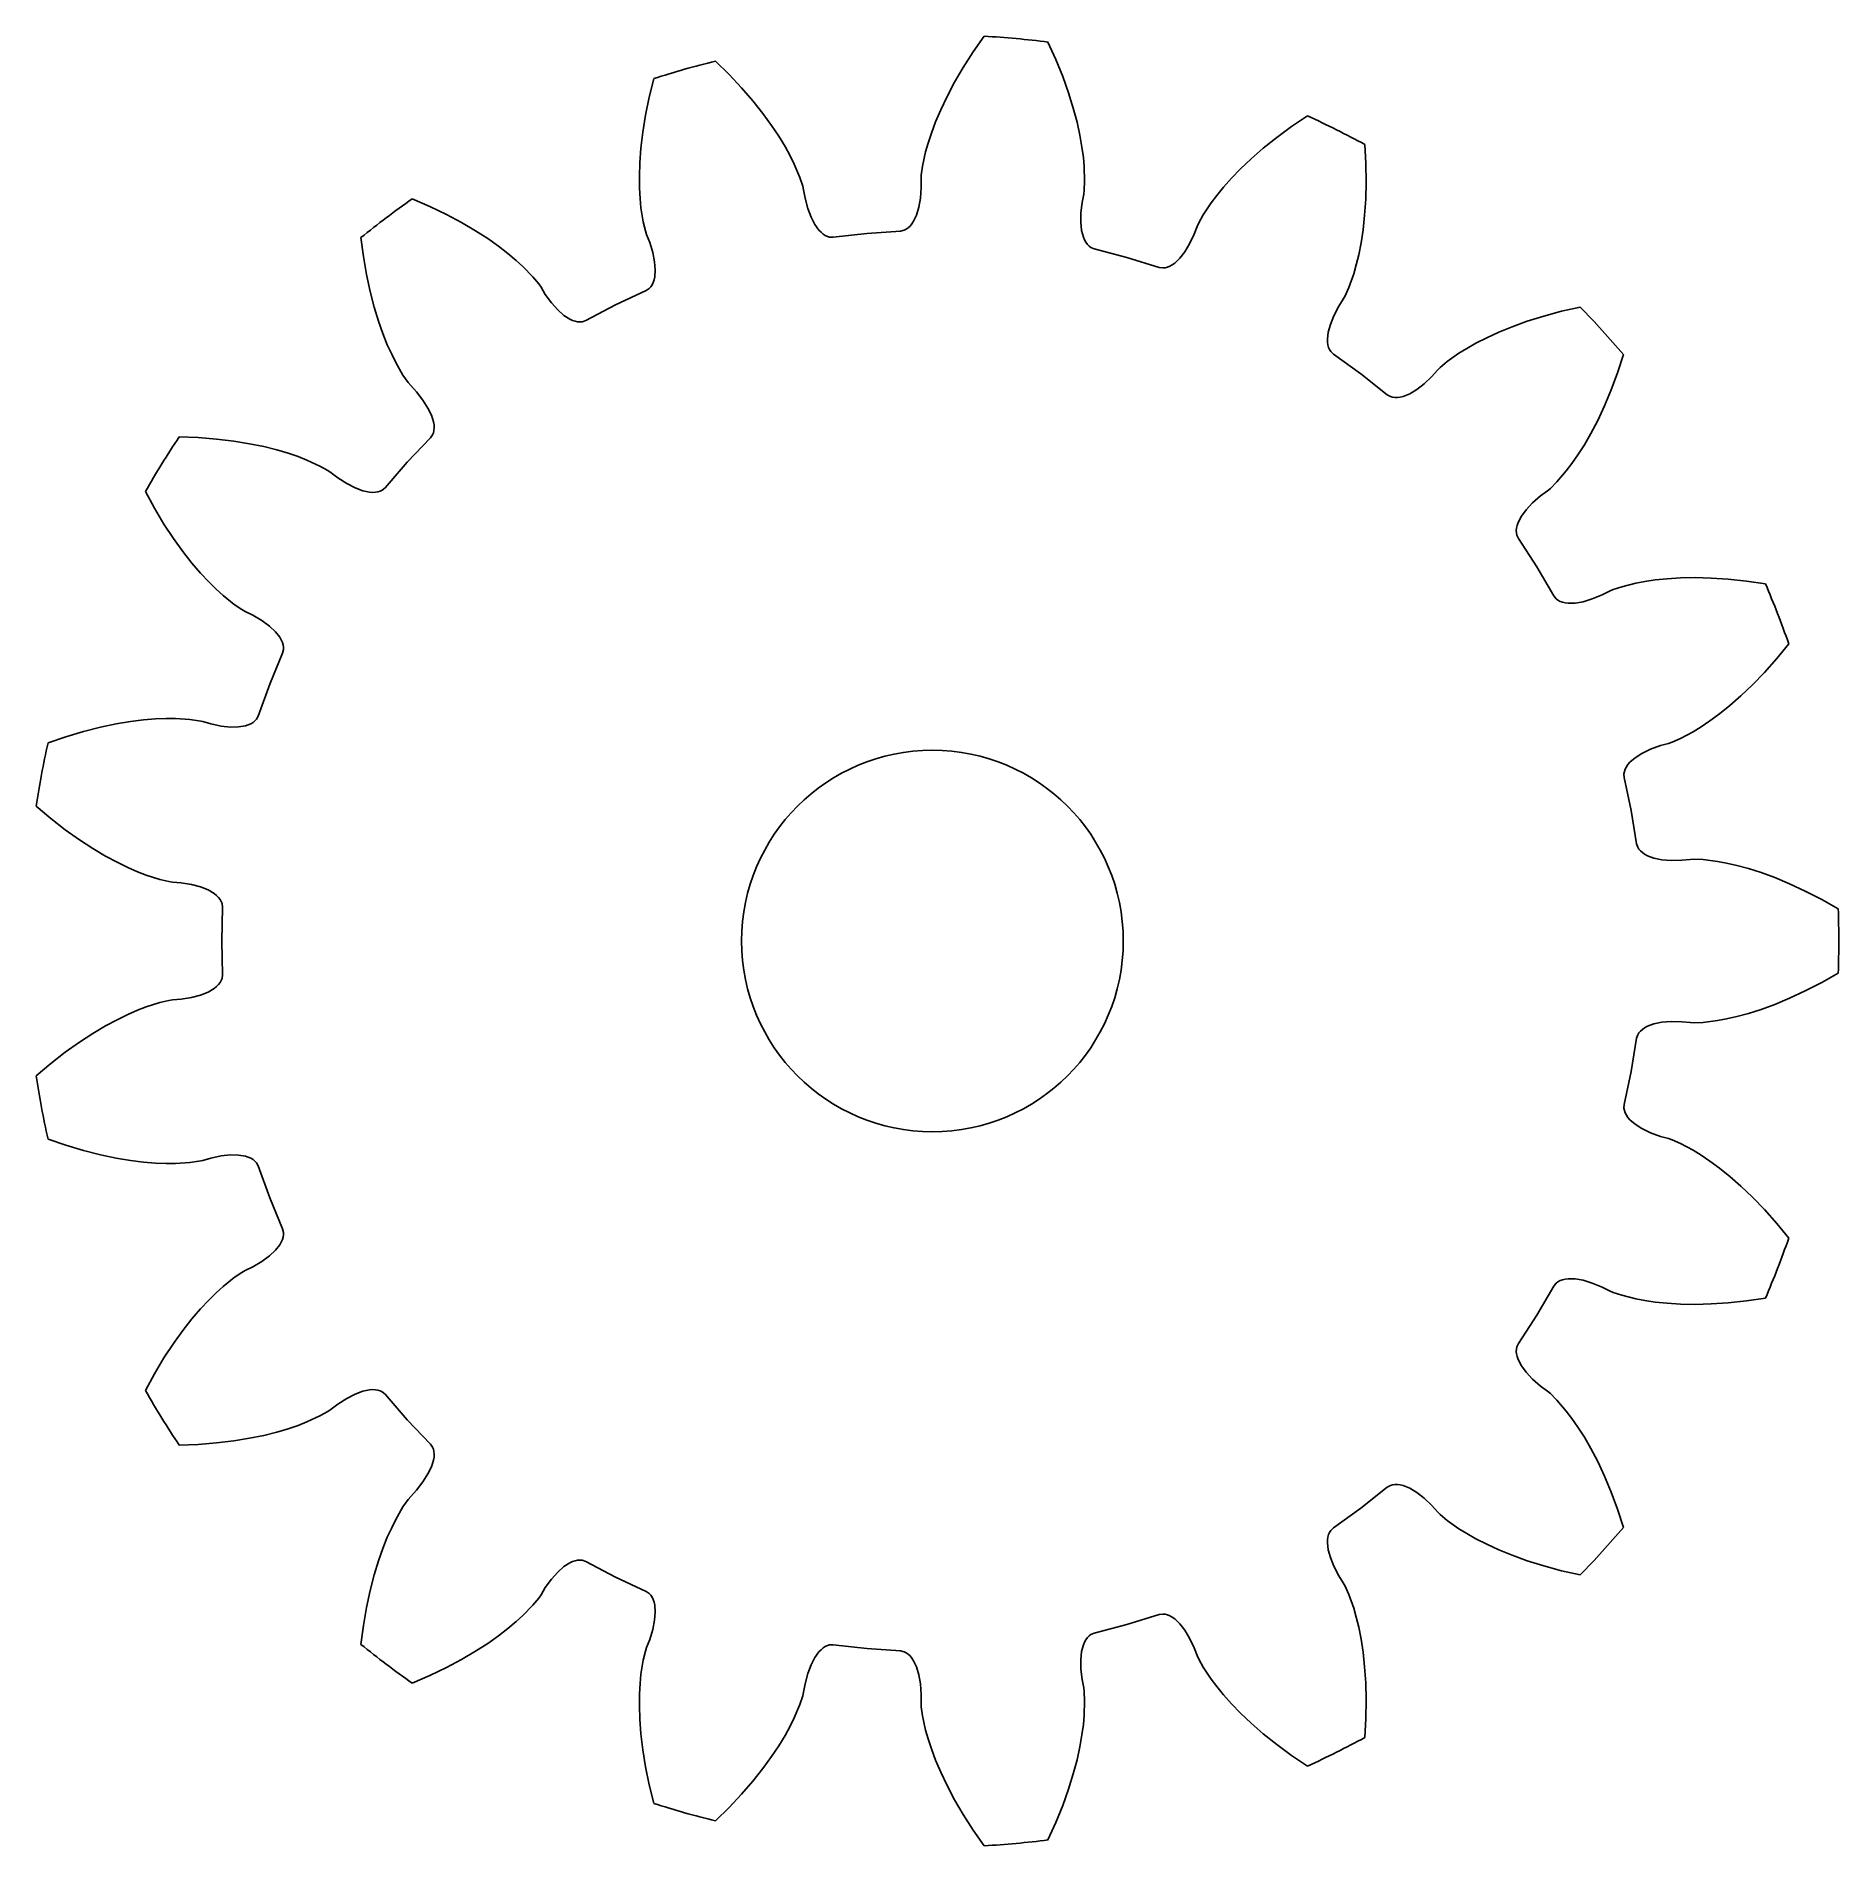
# Model space of a CAD drawing. Extents: x -0.8 to 52, y -9.5 to 9.5.
# Drawn here: x 33.11 to 52, y -9.48 to 9.48 of the extents above; entities outside this region: 4.
import ezdxf

# ---------------------------------------------------------------- set-up
doc = ezdxf.new("R2010")
doc.units = 0

msp = doc.modelspace()

# ---------------------------------------------------------------- linework, layer by layer
for p, q in [((0, -0.785), (0, 0.785)), ((0, -0.785), (0, 0.785)), ((-0.785, 0), (0.785, 0)), ((-0.785, 0), (0.785, 0))]:
    msp.add_line(p, q)
msp.add_circle((42.5, 0), 2)
msp.add_circle((42.5, 0), 2)
at = {"layer": 'layer0'}
for p, q in [((42.926, 9.321), (43.041, 9.485)), ((42.822, 9.158), (42.926, 9.321)), ((43.711, 9.422), (43.794, 9.241)), ((40.226, 9.224), (40.368, 9.084)), ((42.731, 9.002), (42.822, 9.158)), ((43.794, 9.241), (43.866, 9.062)), ((39.53, 8.846), (39.578, 9.039)), ((40.368, 9.084), (40.5, 8.943)), ((40.5, 8.943), (40.619, 8.806)), ((42.653, 8.853), (42.731, 9.002)), ((43.866, 9.062), (43.927, 8.891)), ((39.492, 8.656), (39.53, 8.846)), ((40.619, 8.806), (40.723, 8.674)), ((42.587, 8.714), (42.653, 8.853)), ((43.927, 8.891), (43.976, 8.73)), ((43.976, 8.73), (44.016, 8.582)), ((39.464, 8.477), (39.492, 8.656)), ((40.723, 8.674), (40.813, 8.55)), ((40.813, 8.55), (40.889, 8.435)), ((42.489, 8.469), (42.533, 8.587)), ((42.533, 8.587), (42.587, 8.714)), ((44.016, 8.582), (44.045, 8.447)), ((46.109, 8.423), (46.265, 8.538)), ((46.265, 8.538), (46.43, 8.649)), ((39.445, 8.31), (39.464, 8.477)), ((40.889, 8.435), (40.955, 8.327)), ((42.428, 8.271), (42.454, 8.364)), ((42.454, 8.364), (42.489, 8.469)), ((44.045, 8.447), (44.067, 8.323)), ((45.967, 8.31), (46.109, 8.423)), ((47.033, 8.349), (47.044, 8.149)), ((39.429, 8.019), (39.433, 8.157)), ((39.433, 8.157), (39.445, 8.31)), ((40.955, 8.327), (41.008, 8.23)), ((41.008, 8.23), (41.051, 8.143)), ((42.396, 8.123), (42.428, 8.271)), ((44.067, 8.323), (44.082, 8.213)), ((44.082, 8.213), (44.09, 8.117)), ((45.729, 8.094), (45.841, 8.2)), ((45.841, 8.2), (45.967, 8.31)), ((39.43, 7.893), (39.429, 8.019)), ((41.051, 8.143), (41.11, 8.004)), ((41.11, 8.004), (41.14, 7.913)), ((42.381, 7.987), (42.383, 8.028)), ((42.381, 7.899), (42.381, 7.987)), ((42.383, 8.028), (42.396, 8.123)), ((44.09, 8.117), (44.095, 7.966)), ((45.549, 7.901), (45.633, 7.995)), ((45.633, 7.995), (45.729, 8.094)), ((47.044, 8.149), (47.047, 7.956)), ((37.047, 7.779), (37.231, 7.7)), ((39.436, 7.782), (39.43, 7.893)), ((39.445, 7.686), (39.436, 7.782)), ((41.14, 7.913), (41.149, 7.873)), ((41.149, 7.873), (41.165, 7.787)), ((41.165, 7.787), (41.193, 7.679)), ((42.357, 7.691), (42.373, 7.788)), ((42.373, 7.788), (42.381, 7.899)), ((44.085, 7.829), (44.068, 7.743)), ((44.09, 7.87), (44.085, 7.829)), ((44.095, 7.966), (44.09, 7.87)), ((45.421, 7.738), (45.479, 7.815)), ((45.479, 7.815), (45.549, 7.901)), ((47.047, 7.956), (47.042, 7.775)), ((37.231, 7.7), (37.405, 7.617)), ((37.405, 7.617), (37.565, 7.532)), ((39.468, 7.537), (39.445, 7.686)), ((41.193, 7.679), (41.228, 7.587)), ((42.301, 7.544), (42.332, 7.61)), ((42.332, 7.61), (42.357, 7.691)), ((44.055, 7.632), (44.054, 7.534)), ((44.068, 7.743), (44.055, 7.632)), ((45.291, 7.528), (45.338, 7.613)), ((45.338, 7.613), (45.421, 7.738)), ((47.03, 7.607), (47.013, 7.455)), ((47.042, 7.775), (47.03, 7.607)), ((37.565, 7.532), (37.71, 7.446)), ((37.71, 7.446), (37.839, 7.363)), ((39.491, 7.444), (39.468, 7.537)), ((39.504, 7.405), (39.491, 7.444)), ((39.536, 7.323), (39.504, 7.405)), ((41.228, 7.587), (41.267, 7.511)), ((41.267, 7.511), (41.309, 7.452)), ((41.309, 7.452), (41.332, 7.429)), ((41.332, 7.429), (41.354, 7.41)), ((41.354, 7.41), (41.377, 7.395)), ((41.461, 7.377), (41.813, 7.418)), ((41.813, 7.418), (42.165, 7.442)), ((42.165, 7.442), (42.203, 7.451)), ((42.203, 7.451), (42.225, 7.461)), ((42.225, 7.461), (42.245, 7.476)), ((42.245, 7.476), (42.265, 7.494)), ((42.265, 7.494), (42.283, 7.517)), ((42.283, 7.517), (42.301, 7.544)), ((44.054, 7.534), (44.063, 7.449)), ((44.063, 7.449), (44.082, 7.379)), ((45.195, 7.308), (45.243, 7.409)), ((45.243, 7.409), (45.274, 7.491)), ((45.274, 7.491), (45.291, 7.528)), ((47.013, 7.455), (46.992, 7.318)), ((36.536, 7.176), (36.51, 7.373)), ((37.839, 7.363), (37.951, 7.283)), ((37.951, 7.283), (38.051, 7.206)), ((39.569, 7.216), (39.536, 7.323)), ((39.588, 7.12), (39.569, 7.216)), ((41.377, 7.395), (41.4, 7.385)), ((41.4, 7.385), (41.422, 7.378)), ((41.422, 7.378), (41.461, 7.377)), ((44.082, 7.379), (44.094, 7.349)), ((44.094, 7.349), (44.108, 7.324)), ((44.108, 7.324), (44.124, 7.302)), ((44.124, 7.302), (44.142, 7.284)), ((44.142, 7.284), (44.161, 7.269)), ((44.161, 7.269), (44.196, 7.254)), ((44.196, 7.254), (44.539, 7.166)), ((45.092, 7.157), (45.145, 7.224)), ((45.145, 7.224), (45.195, 7.308)), ((46.992, 7.318), (46.968, 7.194)), ((36.568, 6.985), (36.536, 7.176)), ((38.051, 7.206), (38.136, 7.135)), ((38.136, 7.135), (38.207, 7.07)), ((38.207, 7.07), (38.312, 6.962)), ((39.594, 7.035), (39.588, 7.12)), ((39.589, 6.963), (39.594, 7.035)), ((44.539, 7.166), (44.877, 7.061)), ((44.877, 7.061), (44.915, 7.055)), ((44.915, 7.055), (44.938, 7.057)), ((44.938, 7.057), (44.963, 7.063)), ((44.963, 7.063), (44.988, 7.073)), ((44.988, 7.073), (45.014, 7.088)), ((45.014, 7.088), (45.04, 7.107)), ((45.04, 7.107), (45.092, 7.157)), ((46.942, 7.087), (46.915, 6.994)), ((46.968, 7.194), (46.942, 7.087)), ((36.607, 6.808), (36.568, 6.985)), ((38.312, 6.962), (38.373, 6.887)), ((38.373, 6.887), (38.397, 6.853)), ((38.397, 6.853), (38.442, 6.778)), ((39.5, 6.819), (39.532, 6.84)), ((39.532, 6.84), (39.548, 6.858)), ((39.548, 6.858), (39.562, 6.879)), ((39.562, 6.879), (39.573, 6.903)), ((39.573, 6.903), (39.582, 6.931)), ((39.582, 6.931), (39.589, 6.963)), ((46.865, 6.852), (46.826, 6.764)), ((46.915, 6.994), (46.865, 6.852)), ((36.649, 6.645), (36.607, 6.808)), ((36.694, 6.499), (36.649, 6.645)), ((38.442, 6.778), (38.508, 6.688)), ((38.508, 6.688), (38.573, 6.615)), ((38.866, 6.504), (39.179, 6.669)), ((39.179, 6.669), (39.5, 6.819)), ((46.759, 6.654), (46.707, 6.555)), ((46.806, 6.728), (46.759, 6.654)), ((46.826, 6.764), (46.806, 6.728)), ((49.095, 6.601), (49.289, 6.645)), ((36.74, 6.368), (36.694, 6.499)), ((38.573, 6.615), (38.637, 6.558)), ((38.637, 6.558), (38.698, 6.519)), ((38.698, 6.519), (38.727, 6.505)), ((38.727, 6.505), (38.755, 6.496)), ((38.755, 6.496), (38.781, 6.49)), ((38.781, 6.49), (38.806, 6.489)), ((38.806, 6.489), (38.83, 6.491)), ((38.83, 6.491), (38.866, 6.504)), ((46.671, 6.464), (46.649, 6.382)), ((46.707, 6.555), (46.671, 6.464)), ((48.577, 6.439), (48.735, 6.496)), ((48.735, 6.496), (48.908, 6.551)), ((48.908, 6.551), (49.095, 6.601)), ((36.786, 6.251), (36.74, 6.368)), ((46.649, 6.382), (46.641, 6.309)), ((46.641, 6.309), (46.641, 6.277)), ((46.641, 6.277), (46.645, 6.248)), ((48.101, 6.212), (48.197, 6.266)), ((48.197, 6.266), (48.31, 6.324)), ((48.31, 6.324), (48.435, 6.381)), ((48.435, 6.381), (48.577, 6.439)), ((36.832, 6.15), (36.786, 6.251)), ((36.875, 6.064), (36.832, 6.15)), ((46.645, 6.248), (46.652, 6.222)), ((46.652, 6.222), (46.662, 6.199)), ((46.662, 6.199), (46.674, 6.179)), ((46.674, 6.179), (46.702, 6.152)), ((46.702, 6.152), (46.99, 5.945)), ((47.822, 6.011), (47.896, 6.073)), ((47.896, 6.073), (48.019, 6.161)), ((48.019, 6.161), (48.101, 6.212)), ((49.743, 6.147), (49.681, 5.957)), ((36.95, 5.933), (36.875, 6.064)), ((37.005, 5.854), (36.95, 5.933)), ((46.99, 5.945), (47.267, 5.725)), ((47.653, 5.841), (47.734, 5.917)), ((47.734, 5.917), (47.793, 5.983)), ((47.793, 5.983), (47.822, 6.011)), ((49.681, 5.957), (49.614, 5.776)), ((37.031, 5.822), (37.005, 5.854)), ((37.091, 5.758), (37.031, 5.822)), ((37.16, 5.67), (37.091, 5.758)), ((47.267, 5.725), (47.3, 5.706)), ((47.3, 5.706), (47.323, 5.699)), ((47.323, 5.699), (47.348, 5.696)), ((47.348, 5.696), (47.375, 5.697)), ((47.375, 5.697), (47.404, 5.701)), ((47.404, 5.701), (47.435, 5.709)), ((47.435, 5.709), (47.503, 5.737)), ((47.503, 5.737), (47.576, 5.78)), ((47.576, 5.78), (47.653, 5.841)), ((49.614, 5.776), (49.544, 5.609)), ((37.212, 5.587), (37.16, 5.67)), ((37.249, 5.511), (37.212, 5.587)), ((37.27, 5.441), (37.249, 5.511)), ((49.544, 5.609), (49.473, 5.457)), ((37.261, 5.306), (37.27, 5.328)), ((37.276, 5.409), (37.27, 5.441)), ((37.27, 5.328), (37.275, 5.353)), ((37.275, 5.353), (37.277, 5.38)), ((37.277, 5.38), (37.276, 5.409)), ((49.402, 5.321), (49.333, 5.201)), ((49.473, 5.457), (49.402, 5.321)), ((34.605, 5.284), (34.805, 5.277)), ((34.805, 5.277), (34.997, 5.262)), ((34.997, 5.262), (35.177, 5.24)), ((35.177, 5.24), (35.343, 5.213)), ((35.343, 5.213), (35.493, 5.182)), ((35.493, 5.182), (35.627, 5.148)), ((35.627, 5.148), (35.748, 5.113)), ((36.994, 5.019), (37.239, 5.275)), ((37.239, 5.275), (37.261, 5.306)), ((49.333, 5.201), (49.265, 5.095)), ((35.748, 5.113), (35.853, 5.077)), ((35.853, 5.077), (35.943, 5.042)), ((35.943, 5.042), (36.08, 4.979)), ((36.08, 4.979), (36.164, 4.931)), ((36.762, 4.752), (36.994, 5.019)), ((49.202, 5.004), (49.143, 4.927)), ((49.265, 5.095), (49.202, 5.004)), ((36.164, 4.931), (36.198, 4.908)), ((36.198, 4.908), (36.268, 4.855)), ((36.268, 4.855), (36.361, 4.794)), ((36.361, 4.794), (36.449, 4.749)), ((36.449, 4.749), (36.528, 4.72)), ((36.733, 4.727), (36.762, 4.752)), ((48.977, 4.745), (48.945, 4.718)), ((49.045, 4.812), (48.977, 4.745)), ((49.143, 4.927), (49.045, 4.812)), ((34.346, 4.536), (34.251, 4.712)), ((36.528, 4.72), (36.6, 4.705)), ((36.6, 4.705), (36.632, 4.703)), ((36.632, 4.703), (36.661, 4.704)), ((36.661, 4.704), (36.688, 4.709)), ((36.688, 4.709), (36.712, 4.716)), ((36.712, 4.716), (36.733, 4.727)), ((48.791, 4.592), (48.724, 4.521)), ((48.875, 4.666), (48.791, 4.592)), ((48.945, 4.718), (48.875, 4.666)), ((34.445, 4.371), (34.346, 4.536)), ((34.545, 4.219), (34.445, 4.371)), ((48.64, 4.387), (48.629, 4.357)), ((48.674, 4.452), (48.64, 4.387)), ((48.724, 4.521), (48.674, 4.452)), ((34.643, 4.083), (34.545, 4.219)), ((48.622, 4.329), (48.619, 4.302)), ((48.619, 4.302), (48.62, 4.277)), ((48.62, 4.277), (48.624, 4.253)), ((48.629, 4.357), (48.622, 4.329)), ((48.624, 4.253), (48.641, 4.218)), ((48.641, 4.218), (48.834, 3.922)), ((34.738, 3.962), (34.643, 4.083)), ((34.828, 3.857), (34.738, 3.962)), ((34.914, 3.765), (34.828, 3.857)), ((48.834, 3.922), (49.013, 3.617)), ((50.076, 3.785), (50.202, 3.798)), ((50.202, 3.798), (50.339, 3.806)), ((50.339, 3.806), (50.493, 3.809)), ((50.493, 3.809), (50.661, 3.805)), ((50.661, 3.805), (50.842, 3.794)), ((34.993, 3.687), (34.914, 3.765)), ((35.064, 3.622), (34.993, 3.687)), ((35.182, 3.528), (35.064, 3.622)), ((49.013, 3.617), (49.037, 3.586)), ((49.415, 3.585), (49.518, 3.627)), ((49.518, 3.627), (49.597, 3.667)), ((49.597, 3.667), (49.634, 3.683)), ((49.634, 3.683), (49.725, 3.714)), ((49.725, 3.714), (49.872, 3.751)), ((49.872, 3.751), (49.966, 3.769)), ((49.966, 3.769), (50.076, 3.785)), ((50.842, 3.794), (51.034, 3.773)), ((51.034, 3.773), (51.231, 3.744)), ((35.262, 3.474), (35.182, 3.528)), ((35.297, 3.454), (35.262, 3.474)), ((35.376, 3.415), (35.297, 3.454)), ((35.472, 3.358), (35.376, 3.415)), ((49.037, 3.586), (49.056, 3.572)), ((49.056, 3.572), (49.078, 3.56)), ((49.078, 3.56), (49.104, 3.551)), ((49.104, 3.551), (49.133, 3.545)), ((49.133, 3.545), (49.164, 3.541)), ((49.164, 3.541), (49.237, 3.542)), ((49.237, 3.542), (49.321, 3.557)), ((49.321, 3.557), (49.415, 3.585)), ((35.551, 3.3), (35.472, 3.358)), ((35.613, 3.242), (35.551, 3.3)), ((35.658, 3.185), (35.613, 3.242)), ((35.674, 3.157), (35.658, 3.185)), ((35.686, 3.13), (35.674, 3.157)), ((35.694, 3.104), (35.686, 3.13)), ((35.689, 3.018), (35.698, 3.056)), ((35.698, 3.079), (35.694, 3.104)), ((35.698, 3.056), (35.698, 3.079)), ((51.475, 3.116), (51.349, 2.961)), ((35.553, 2.691), (35.689, 3.018)), ((51.349, 2.961), (51.221, 2.816)), ((35.433, 2.358), (35.553, 2.691)), ((51.095, 2.686), (50.973, 2.57)), ((51.221, 2.816), (51.095, 2.686)), ((50.858, 2.469), (50.75, 2.382)), ((50.973, 2.57), (50.858, 2.469)), ((33.943, 2.276), (34.095, 2.301)), ((34.095, 2.301), (34.232, 2.318)), ((34.232, 2.318), (34.358, 2.328)), ((34.358, 2.328), (34.468, 2.333)), ((34.468, 2.333), (34.565, 2.333)), ((34.565, 2.333), (34.715, 2.323)), ((34.715, 2.323), (34.81, 2.309)), ((34.81, 2.309), (34.851, 2.3)), ((34.851, 2.3), (34.935, 2.276)), ((35.329, 2.266), (35.356, 2.277)), ((35.356, 2.277), (35.379, 2.291)), ((35.379, 2.291), (35.399, 2.307)), ((35.399, 2.307), (35.415, 2.324)), ((35.415, 2.324), (35.433, 2.358)), ((50.649, 2.307), (50.557, 2.245)), ((50.75, 2.382), (50.649, 2.307)), ((33.23, 2.076), (33.418, 2.141)), ((33.418, 2.141), (33.603, 2.196)), ((33.603, 2.196), (33.779, 2.241)), ((33.779, 2.241), (33.943, 2.276)), ((34.935, 2.276), (35.044, 2.253)), ((35.044, 2.253), (35.142, 2.243)), ((35.142, 2.243), (35.227, 2.244)), ((35.227, 2.244), (35.298, 2.256)), ((35.298, 2.256), (35.329, 2.266)), ((50.342, 2.123), (50.253, 2.085)), ((50.475, 2.194), (50.342, 2.123)), ((50.557, 2.245), (50.475, 2.194)), ((49.865, 1.921), (49.811, 1.873)), ((49.937, 1.967), (49.865, 1.921)), ((50.025, 2.01), (49.937, 1.967)), ((50.13, 2.048), (50.025, 2.01)), ((50.215, 2.071), (50.13, 2.048)), ((50.253, 2.085), (50.215, 2.071)), ((49.752, 1.777), (49.747, 1.754)), ((49.747, 1.754), (49.75, 1.715)), ((49.75, 1.715), (49.823, 1.369)), ((49.76, 1.801), (49.752, 1.777)), ((49.773, 1.825), (49.76, 1.801)), ((49.79, 1.849), (49.773, 1.825)), ((49.811, 1.873), (49.79, 1.849)), ((33.258, 1.285), (33.106, 1.413)), ((49.823, 1.369), (49.88, 1.02)), ((33.41, 1.166), (33.258, 1.285)), ((33.558, 1.061), (33.41, 1.166)), ((33.699, 0.969), (33.558, 1.061)), ((33.831, 0.891), (33.699, 0.969)), ((49.88, 1.02), (49.892, 0.983)), ((49.892, 0.983), (49.904, 0.963)), ((49.904, 0.963), (49.92, 0.944)), ((33.953, 0.825), (33.831, 0.891)), ((34.066, 0.77), (33.953, 0.825)), ((34.168, 0.726), (34.066, 0.77)), ((49.92, 0.944), (49.941, 0.926)), ((49.941, 0.926), (49.965, 0.909)), ((49.965, 0.909), (49.994, 0.894)), ((49.994, 0.894), (50.062, 0.869)), ((50.062, 0.869), (50.145, 0.852)), ((50.145, 0.852), (50.243, 0.845)), ((50.243, 0.845), (50.355, 0.847)), ((50.355, 0.847), (50.442, 0.855)), ((50.442, 0.855), (50.483, 0.857)), ((50.483, 0.857), (50.579, 0.853)), ((50.579, 0.853), (50.729, 0.835)), ((50.729, 0.835), (50.824, 0.817)), ((50.824, 0.817), (50.932, 0.793)), ((50.932, 0.793), (51.053, 0.759)), ((51.053, 0.759), (51.185, 0.717)), ((34.258, 0.691), (34.168, 0.726)), ((34.402, 0.646), (34.258, 0.691)), ((34.495, 0.624), (34.402, 0.646)), ((34.536, 0.618), (34.495, 0.624)), ((34.624, 0.611), (34.536, 0.618)), ((34.734, 0.593), (34.624, 0.611)), ((34.828, 0.567), (34.734, 0.593)), ((51.185, 0.717), (51.329, 0.665)), ((51.329, 0.665), (51.484, 0.6)), ((51.484, 0.6), (51.649, 0.524)), ((34.907, 0.535), (34.828, 0.567)), ((34.97, 0.498), (34.907, 0.535)), ((34.995, 0.478), (34.97, 0.498)), ((35.016, 0.457), (34.995, 0.478)), ((35.033, 0.436), (35.016, 0.457)), ((35.045, 0.414), (35.033, 0.436)), ((35.054, 0.392), (35.045, 0.414)), ((35.058, 0.354), (35.054, 0.392)), ((51.649, 0.524), (51.821, 0.436)), ((51.821, 0.436), (51.994, 0.337)), ((35.05, 0), (35.058, 0.354)), ((35.058, -0.354), (35.05, 0)), ((35.054, -0.392), (35.058, -0.354)), ((51.994, -0.337), (51.821, -0.436)), ((34.734, -0.593), (34.828, -0.567)), ((34.828, -0.567), (34.907, -0.535)), ((34.907, -0.535), (34.97, -0.498)), ((34.97, -0.498), (34.995, -0.478)), ((34.995, -0.478), (35.016, -0.457)), ((35.016, -0.457), (35.033, -0.436)), ((35.033, -0.436), (35.045, -0.414)), ((35.045, -0.414), (35.054, -0.392)), ((51.649, -0.524), (51.484, -0.6)), ((51.821, -0.436), (51.649, -0.524)), ((34.066, -0.77), (34.168, -0.726)), ((34.168, -0.726), (34.258, -0.691)), ((34.258, -0.691), (34.402, -0.646)), ((34.402, -0.646), (34.495, -0.624)), ((34.495, -0.624), (34.536, -0.618)), ((34.536, -0.618), (34.624, -0.611)), ((34.624, -0.611), (34.734, -0.593)), ((51.185, -0.717), (51.053, -0.759)), ((51.329, -0.665), (51.185, -0.717)), ((51.484, -0.6), (51.329, -0.665)), ((33.699, -0.969), (33.831, -0.891)), ((33.831, -0.891), (33.953, -0.825)), ((33.953, -0.825), (34.066, -0.77)), ((49.92, -0.944), (49.904, -0.963)), ((49.941, -0.926), (49.92, -0.944)), ((49.965, -0.909), (49.941, -0.926)), ((49.994, -0.894), (49.965, -0.909)), ((50.062, -0.869), (49.994, -0.894)), ((50.145, -0.852), (50.062, -0.869)), ((50.243, -0.845), (50.145, -0.852)), ((50.355, -0.847), (50.243, -0.845)), ((50.442, -0.855), (50.355, -0.847)), ((50.483, -0.857), (50.442, -0.855)), ((50.579, -0.853), (50.483, -0.857)), ((50.729, -0.835), (50.579, -0.853)), ((50.824, -0.817), (50.729, -0.835)), ((50.932, -0.793), (50.824, -0.817)), ((51.053, -0.759), (50.932, -0.793)), ((33.41, -1.166), (33.558, -1.061)), ((33.558, -1.061), (33.699, -0.969)), ((49.88, -1.02), (49.823, -1.369)), ((49.892, -0.983), (49.88, -1.02)), ((49.904, -0.963), (49.892, -0.983)), ((33.106, -1.413), (33.258, -1.285)), ((33.258, -1.285), (33.41, -1.166)), ((49.823, -1.369), (49.75, -1.715)), ((49.75, -1.715), (49.747, -1.754)), ((49.747, -1.754), (49.752, -1.777)), ((49.752, -1.777), (49.76, -1.801)), ((49.76, -1.801), (49.773, -1.825)), ((49.773, -1.825), (49.79, -1.849)), ((49.79, -1.849), (49.811, -1.873)), ((49.811, -1.873), (49.865, -1.921)), ((33.418, -2.141), (33.23, -2.076)), ((49.865, -1.921), (49.937, -1.967)), ((49.937, -1.967), (50.025, -2.01)), ((50.025, -2.01), (50.13, -2.048)), ((50.13, -2.048), (50.215, -2.071)), ((50.215, -2.071), (50.253, -2.085)), ((50.253, -2.085), (50.342, -2.123)), ((33.603, -2.196), (33.418, -2.141)), ((33.779, -2.241), (33.603, -2.196)), ((33.943, -2.276), (33.779, -2.241)), ((34.095, -2.301), (33.943, -2.276)), ((34.935, -2.276), (34.851, -2.3)), ((35.044, -2.253), (34.935, -2.276)), ((35.142, -2.243), (35.044, -2.253)), ((35.227, -2.244), (35.142, -2.243)), ((35.298, -2.256), (35.227, -2.244)), ((35.329, -2.266), (35.298, -2.256)), ((35.356, -2.277), (35.329, -2.266)), ((50.342, -2.123), (50.475, -2.194)), ((50.475, -2.194), (50.557, -2.245)), ((50.557, -2.245), (50.649, -2.307)), ((34.232, -2.318), (34.095, -2.301)), ((34.358, -2.328), (34.232, -2.318)), ((34.468, -2.333), (34.358, -2.328)), ((34.565, -2.333), (34.468, -2.333)), ((34.715, -2.323), (34.565, -2.333)), ((34.81, -2.309), (34.715, -2.323)), ((34.851, -2.3), (34.81, -2.309)), ((35.379, -2.291), (35.356, -2.277)), ((35.399, -2.307), (35.379, -2.291)), ((35.415, -2.324), (35.399, -2.307)), ((35.433, -2.358), (35.415, -2.324)), ((35.553, -2.691), (35.433, -2.358)), ((50.649, -2.307), (50.75, -2.382)), ((50.75, -2.382), (50.858, -2.469)), ((50.858, -2.469), (50.973, -2.57)), ((50.973, -2.57), (51.095, -2.686)), ((35.689, -3.018), (35.553, -2.691)), ((51.095, -2.686), (51.221, -2.816)), ((51.221, -2.816), (51.349, -2.961)), ((35.698, -3.056), (35.689, -3.018)), ((51.349, -2.961), (51.475, -3.116)), ((35.613, -3.242), (35.658, -3.185)), ((35.658, -3.185), (35.674, -3.157)), ((35.674, -3.157), (35.686, -3.13)), ((35.686, -3.13), (35.694, -3.104)), ((35.694, -3.104), (35.698, -3.079)), ((35.698, -3.079), (35.698, -3.056)), ((35.376, -3.415), (35.472, -3.358)), ((35.472, -3.358), (35.551, -3.3)), ((35.551, -3.3), (35.613, -3.242)), ((35.064, -3.622), (35.182, -3.528)), ((35.182, -3.528), (35.262, -3.474)), ((35.262, -3.474), (35.297, -3.454)), ((35.297, -3.454), (35.376, -3.415)), ((49.037, -3.586), (49.013, -3.617)), ((49.056, -3.572), (49.037, -3.586)), ((49.078, -3.56), (49.056, -3.572)), ((49.104, -3.551), (49.078, -3.56)), ((49.133, -3.545), (49.104, -3.551)), ((49.164, -3.541), (49.133, -3.545)), ((49.237, -3.542), (49.164, -3.541)), ((49.321, -3.557), (49.237, -3.542)), ((49.415, -3.585), (49.321, -3.557)), ((49.518, -3.627), (49.415, -3.585)), ((34.828, -3.857), (34.914, -3.765)), ((34.914, -3.765), (34.993, -3.687)), ((34.993, -3.687), (35.064, -3.622)), ((49.013, -3.617), (48.834, -3.922)), ((49.597, -3.667), (49.518, -3.627)), ((49.634, -3.683), (49.597, -3.667)), ((49.725, -3.714), (49.634, -3.683)), ((49.872, -3.751), (49.725, -3.714)), ((49.966, -3.769), (49.872, -3.751)), ((50.076, -3.785), (49.966, -3.769)), ((50.202, -3.798), (50.076, -3.785)), ((50.842, -3.794), (50.661, -3.805)), ((51.034, -3.773), (50.842, -3.794)), ((51.231, -3.744), (51.034, -3.773)), ((34.643, -4.083), (34.738, -3.962)), ((34.738, -3.962), (34.828, -3.857)), ((48.834, -3.922), (48.641, -4.218)), ((50.339, -3.806), (50.202, -3.798)), ((50.493, -3.809), (50.339, -3.806)), ((50.661, -3.805), (50.493, -3.809)), ((34.545, -4.219), (34.643, -4.083)), ((34.445, -4.371), (34.545, -4.219)), ((48.62, -4.277), (48.619, -4.302)), ((48.619, -4.302), (48.622, -4.329)), ((48.624, -4.253), (48.62, -4.277)), ((48.622, -4.329), (48.629, -4.357)), ((48.641, -4.218), (48.624, -4.253)), ((48.629, -4.357), (48.64, -4.387)), ((34.251, -4.712), (34.346, -4.536)), ((34.346, -4.536), (34.445, -4.371)), ((48.64, -4.387), (48.674, -4.452)), ((48.674, -4.452), (48.724, -4.521)), ((48.724, -4.521), (48.791, -4.592)), ((36.528, -4.72), (36.449, -4.749)), ((36.6, -4.705), (36.528, -4.72)), ((36.632, -4.703), (36.6, -4.705)), ((36.661, -4.704), (36.632, -4.703)), ((36.688, -4.709), (36.661, -4.704)), ((36.712, -4.716), (36.688, -4.709)), ((36.733, -4.727), (36.712, -4.716)), ((36.762, -4.752), (36.733, -4.727)), ((48.791, -4.592), (48.875, -4.666)), ((48.875, -4.666), (48.945, -4.718)), ((48.945, -4.718), (48.977, -4.745)), ((36.164, -4.931), (36.08, -4.979)), ((36.198, -4.908), (36.164, -4.931)), ((36.268, -4.855), (36.198, -4.908)), ((36.361, -4.794), (36.268, -4.855)), ((36.449, -4.749), (36.361, -4.794)), ((36.994, -5.019), (36.762, -4.752)), ((48.977, -4.745), (49.045, -4.812)), ((49.045, -4.812), (49.143, -4.927)), ((49.143, -4.927), (49.202, -5.004)), ((35.748, -5.113), (35.627, -5.148)), ((35.853, -5.077), (35.748, -5.113)), ((35.943, -5.042), (35.853, -5.077)), ((36.08, -4.979), (35.943, -5.042)), ((37.239, -5.275), (36.994, -5.019)), ((49.202, -5.004), (49.265, -5.095)), ((49.265, -5.095), (49.333, -5.201)), ((34.805, -5.277), (34.605, -5.284)), ((34.997, -5.262), (34.805, -5.277)), ((35.177, -5.24), (34.997, -5.262)), ((35.343, -5.213), (35.177, -5.24)), ((35.493, -5.182), (35.343, -5.213)), ((35.627, -5.148), (35.493, -5.182)), ((37.261, -5.306), (37.239, -5.275)), ((37.27, -5.328), (37.261, -5.306)), ((49.333, -5.201), (49.402, -5.321)), ((37.249, -5.511), (37.27, -5.441)), ((37.275, -5.353), (37.27, -5.328)), ((37.27, -5.441), (37.276, -5.409)), ((37.277, -5.38), (37.275, -5.353)), ((37.276, -5.409), (37.277, -5.38)), ((49.402, -5.321), (49.473, -5.457)), ((49.473, -5.457), (49.544, -5.609)), ((37.091, -5.758), (37.16, -5.67)), ((37.16, -5.67), (37.212, -5.587)), ((37.212, -5.587), (37.249, -5.511)), ((49.544, -5.609), (49.614, -5.776)), ((36.95, -5.933), (37.005, -5.854)), ((37.005, -5.854), (37.031, -5.822)), ((37.031, -5.822), (37.091, -5.758)), ((47.267, -5.725), (46.99, -5.945)), ((47.3, -5.706), (47.267, -5.725)), ((47.323, -5.699), (47.3, -5.706)), ((47.348, -5.696), (47.323, -5.699)), ((47.375, -5.697), (47.348, -5.696)), ((47.404, -5.701), (47.375, -5.697)), ((47.435, -5.709), (47.404, -5.701)), ((47.503, -5.737), (47.435, -5.709)), ((47.576, -5.78), (47.503, -5.737)), ((47.653, -5.841), (47.576, -5.78)), ((47.734, -5.917), (47.653, -5.841)), ((49.614, -5.776), (49.681, -5.957)), ((36.832, -6.15), (36.875, -6.064)), ((36.875, -6.064), (36.95, -5.933)), ((46.99, -5.945), (46.702, -6.152)), ((47.793, -5.983), (47.734, -5.917)), ((47.822, -6.011), (47.793, -5.983)), ((47.896, -6.073), (47.822, -6.011)), ((49.681, -5.957), (49.743, -6.147)), ((36.74, -6.368), (36.786, -6.251)), ((36.786, -6.251), (36.832, -6.15)), ((46.645, -6.248), (46.641, -6.277)), ((46.652, -6.222), (46.645, -6.248)), ((46.662, -6.199), (46.652, -6.222)), ((46.674, -6.179), (46.662, -6.199)), ((46.702, -6.152), (46.674, -6.179)), ((48.019, -6.161), (47.896, -6.073)), ((48.101, -6.212), (48.019, -6.161)), ((48.197, -6.266), (48.101, -6.212)), ((36.694, -6.499), (36.74, -6.368)), ((46.641, -6.277), (46.641, -6.309)), ((46.641, -6.309), (46.649, -6.382)), ((46.649, -6.382), (46.671, -6.464)), ((48.31, -6.324), (48.197, -6.266)), ((48.435, -6.381), (48.31, -6.324)), ((48.577, -6.439), (48.435, -6.381)), ((48.735, -6.496), (48.577, -6.439)), ((36.649, -6.645), (36.694, -6.499)), ((38.573, -6.615), (38.508, -6.688)), ((38.637, -6.558), (38.573, -6.615)), ((38.698, -6.519), (38.637, -6.558)), ((38.727, -6.505), (38.698, -6.519)), ((38.755, -6.496), (38.727, -6.505)), ((38.781, -6.49), (38.755, -6.496)), ((38.806, -6.489), (38.781, -6.49)), ((38.83, -6.491), (38.806, -6.489)), ((38.866, -6.504), (38.83, -6.491)), ((39.179, -6.669), (38.866, -6.504)), ((46.671, -6.464), (46.707, -6.555)), ((46.707, -6.555), (46.759, -6.654)), ((48.908, -6.551), (48.735, -6.496)), ((49.095, -6.601), (48.908, -6.551)), ((49.289, -6.645), (49.095, -6.601)), ((36.568, -6.985), (36.607, -6.808)), ((36.607, -6.808), (36.649, -6.645)), ((38.442, -6.778), (38.397, -6.853)), ((38.508, -6.688), (38.442, -6.778)), ((39.5, -6.819), (39.179, -6.669)), ((39.532, -6.84), (39.5, -6.819)), ((46.759, -6.654), (46.806, -6.728)), ((46.806, -6.728), (46.826, -6.764)), ((46.826, -6.764), (46.865, -6.852)), ((36.536, -7.176), (36.568, -6.985)), ((38.312, -6.962), (38.207, -7.07)), ((38.373, -6.887), (38.312, -6.962)), ((38.397, -6.853), (38.373, -6.887)), ((39.548, -6.858), (39.532, -6.84)), ((39.562, -6.879), (39.548, -6.858)), ((39.573, -6.903), (39.562, -6.879)), ((39.582, -6.931), (39.573, -6.903)), ((39.589, -6.963), (39.582, -6.931)), ((39.594, -7.035), (39.589, -6.963)), ((46.865, -6.852), (46.915, -6.994)), ((46.915, -6.994), (46.942, -7.087)), ((36.51, -7.373), (36.536, -7.176)), ((38.051, -7.206), (37.951, -7.283)), ((38.136, -7.135), (38.051, -7.206)), ((38.207, -7.07), (38.136, -7.135)), ((39.569, -7.216), (39.588, -7.12)), ((39.588, -7.12), (39.594, -7.035)), ((44.539, -7.166), (44.196, -7.254)), ((44.877, -7.061), (44.539, -7.166)), ((44.915, -7.055), (44.877, -7.061)), ((44.938, -7.057), (44.915, -7.055)), ((44.963, -7.063), (44.938, -7.057)), ((44.988, -7.073), (44.963, -7.063)), ((45.014, -7.088), (44.988, -7.073)), ((45.04, -7.107), (45.014, -7.088)), ((45.092, -7.157), (45.04, -7.107)), ((45.145, -7.224), (45.092, -7.157)), ((46.942, -7.087), (46.968, -7.194)), ((46.968, -7.194), (46.992, -7.318)), ((37.839, -7.363), (37.71, -7.446)), ((37.951, -7.283), (37.839, -7.363)), ((39.504, -7.405), (39.536, -7.323)), ((39.536, -7.323), (39.569, -7.216)), ((41.377, -7.395), (41.354, -7.41)), ((41.4, -7.385), (41.377, -7.395)), ((41.422, -7.378), (41.4, -7.385)), ((41.461, -7.377), (41.422, -7.378)), ((41.813, -7.418), (41.461, -7.377)), ((44.082, -7.379), (44.063, -7.449)), ((44.094, -7.349), (44.082, -7.379)), ((44.108, -7.324), (44.094, -7.349)), ((44.124, -7.302), (44.108, -7.324)), ((44.142, -7.284), (44.124, -7.302)), ((44.161, -7.269), (44.142, -7.284)), ((44.196, -7.254), (44.161, -7.269)), ((45.195, -7.308), (45.145, -7.224)), ((45.243, -7.409), (45.195, -7.308)), ((46.992, -7.318), (47.013, -7.455)), ((37.565, -7.532), (37.405, -7.617)), ((37.71, -7.446), (37.565, -7.532)), ((39.445, -7.686), (39.468, -7.537)), ((39.468, -7.537), (39.491, -7.444)), ((39.491, -7.444), (39.504, -7.405)), ((41.228, -7.587), (41.193, -7.679)), ((41.267, -7.511), (41.228, -7.587)), ((41.309, -7.452), (41.267, -7.511)), ((41.332, -7.429), (41.309, -7.452)), ((41.354, -7.41), (41.332, -7.429)), ((42.165, -7.442), (41.813, -7.418)), ((42.203, -7.451), (42.165, -7.442)), ((42.225, -7.461), (42.203, -7.451)), ((42.245, -7.476), (42.225, -7.461)), ((42.265, -7.494), (42.245, -7.476)), ((42.283, -7.517), (42.265, -7.494)), ((42.301, -7.544), (42.283, -7.517)), ((42.332, -7.61), (42.301, -7.544)), ((44.063, -7.449), (44.054, -7.534)), ((44.054, -7.534), (44.055, -7.632)), ((45.274, -7.491), (45.243, -7.409)), ((45.291, -7.528), (45.274, -7.491)), ((45.338, -7.613), (45.291, -7.528)), ((47.013, -7.455), (47.03, -7.607)), ((37.231, -7.7), (37.047, -7.779)), ((37.405, -7.617), (37.231, -7.7)), ((39.436, -7.782), (39.445, -7.686)), ((41.193, -7.679), (41.165, -7.787)), ((42.357, -7.691), (42.332, -7.61)), ((42.373, -7.788), (42.357, -7.691)), ((44.055, -7.632), (44.068, -7.743)), ((44.068, -7.743), (44.085, -7.829)), ((45.421, -7.738), (45.338, -7.613)), ((45.479, -7.815), (45.421, -7.738)), ((47.03, -7.607), (47.042, -7.775)), ((47.042, -7.775), (47.047, -7.956)), ((39.429, -8.019), (39.43, -7.893)), ((39.43, -7.893), (39.436, -7.782)), ((41.14, -7.913), (41.11, -8.004)), ((41.149, -7.873), (41.14, -7.913)), ((41.165, -7.787), (41.149, -7.873)), ((42.381, -7.899), (42.373, -7.788)), ((42.381, -7.987), (42.381, -7.899)), ((44.085, -7.829), (44.09, -7.87)), ((44.09, -7.87), (44.095, -7.966)), ((44.095, -7.966), (44.09, -8.117)), ((45.549, -7.901), (45.479, -7.815)), ((45.633, -7.995), (45.549, -7.901)), ((47.047, -7.956), (47.044, -8.149)), ((39.433, -8.157), (39.429, -8.019)), ((41.051, -8.143), (41.008, -8.23)), ((41.11, -8.004), (41.051, -8.143)), ((42.383, -8.028), (42.381, -7.987)), ((42.396, -8.123), (42.383, -8.028)), ((42.428, -8.271), (42.396, -8.123)), ((44.09, -8.117), (44.082, -8.213)), ((45.729, -8.094), (45.633, -7.995)), ((45.841, -8.2), (45.729, -8.094)), ((47.044, -8.149), (47.033, -8.349)), ((39.445, -8.31), (39.433, -8.157)), ((39.464, -8.477), (39.445, -8.31)), ((40.955, -8.327), (40.889, -8.435)), ((41.008, -8.23), (40.955, -8.327)), ((42.454, -8.364), (42.428, -8.271)), ((44.067, -8.323), (44.045, -8.447)), ((44.082, -8.213), (44.067, -8.323)), ((45.967, -8.31), (45.841, -8.2)), ((46.109, -8.423), (45.967, -8.31)), ((39.492, -8.656), (39.464, -8.477)), ((40.889, -8.435), (40.813, -8.55)), ((42.489, -8.469), (42.454, -8.364)), ((42.533, -8.587), (42.489, -8.469)), ((44.045, -8.447), (44.016, -8.582)), ((46.265, -8.538), (46.109, -8.423)), ((39.53, -8.846), (39.492, -8.656)), ((40.723, -8.674), (40.619, -8.806)), ((40.813, -8.55), (40.723, -8.674)), ((42.587, -8.714), (42.533, -8.587)), ((42.653, -8.853), (42.587, -8.714)), ((44.016, -8.582), (43.976, -8.73)), ((46.43, -8.649), (46.265, -8.538)), ((39.578, -9.039), (39.53, -8.846)), ((40.619, -8.806), (40.5, -8.943)), ((42.731, -9.002), (42.653, -8.853)), ((43.927, -8.891), (43.866, -9.062)), ((43.976, -8.73), (43.927, -8.891)), ((40.368, -9.084), (40.226, -9.224)), ((40.5, -8.943), (40.368, -9.084)), ((42.822, -9.158), (42.731, -9.002)), ((43.866, -9.062), (43.794, -9.241)), ((42.926, -9.321), (42.822, -9.158)), ((43.794, -9.241), (43.711, -9.422)), ((43.041, -9.485), (42.926, -9.321))]:
    msp.add_line(p, q, dxfattribs=at)
for start, end in [(82.6739, 86.7378), (103.8504, 107.9143), (61.4975, 65.5614), (125.0269, 129.0908), (40.321, 44.3849), (146.2034, 150.2672), (19.1445, 23.2084), (167.3798, 171.4437), (357.9681, 362.0319), (188.5563, 192.6202), (336.7916, 340.8555), (209.7328, 213.7966), (315.6151, 319.679), (230.9092, 234.9731), (294.4386, 298.5025), (252.0857, 256.1496), (273.2622, 277.3261)]:
    msp.add_arc((42.5, 0), 9.5, start, end, dxfattribs=at)
at = {"layer": 'layer1'}
for p, q in [((42.926, 9.321), (43.041, 9.485)), ((42.822, 9.158), (42.926, 9.321)), ((43.711, 9.422), (43.794, 9.241)), ((40.226, 9.224), (40.368, 9.084)), ((42.731, 9.002), (42.822, 9.158)), ((43.794, 9.241), (43.866, 9.062)), ((39.53, 8.846), (39.578, 9.039)), ((40.368, 9.084), (40.5, 8.943)), ((40.5, 8.943), (40.619, 8.806)), ((42.653, 8.853), (42.731, 9.002)), ((43.866, 9.062), (43.927, 8.891)), ((39.492, 8.656), (39.53, 8.846)), ((40.619, 8.806), (40.723, 8.674)), ((42.587, 8.714), (42.653, 8.853)), ((43.927, 8.891), (43.976, 8.73)), ((43.976, 8.73), (44.016, 8.582)), ((39.464, 8.477), (39.492, 8.656)), ((40.723, 8.674), (40.813, 8.55)), ((40.813, 8.55), (40.889, 8.435)), ((42.489, 8.469), (42.533, 8.587)), ((42.533, 8.587), (42.587, 8.714)), ((44.016, 8.582), (44.045, 8.447)), ((46.109, 8.423), (46.265, 8.538)), ((46.265, 8.538), (46.43, 8.649)), ((39.445, 8.31), (39.464, 8.477)), ((40.889, 8.435), (40.955, 8.327)), ((42.428, 8.271), (42.454, 8.364)), ((42.454, 8.364), (42.489, 8.469)), ((44.045, 8.447), (44.067, 8.323)), ((45.967, 8.31), (46.109, 8.423)), ((47.033, 8.349), (47.044, 8.149)), ((39.429, 8.019), (39.433, 8.157)), ((39.433, 8.157), (39.445, 8.31)), ((40.955, 8.327), (41.008, 8.23)), ((41.008, 8.23), (41.051, 8.143)), ((42.396, 8.123), (42.428, 8.271)), ((44.067, 8.323), (44.082, 8.213)), ((44.082, 8.213), (44.09, 8.117)), ((45.729, 8.094), (45.841, 8.2)), ((45.841, 8.2), (45.967, 8.31)), ((39.43, 7.893), (39.429, 8.019)), ((41.051, 8.143), (41.11, 8.004)), ((41.11, 8.004), (41.14, 7.913)), ((42.381, 7.987), (42.383, 8.028)), ((42.381, 7.899), (42.381, 7.987)), ((42.383, 8.028), (42.396, 8.123)), ((44.09, 8.117), (44.095, 7.966)), ((45.549, 7.901), (45.633, 7.995)), ((45.633, 7.995), (45.729, 8.094)), ((47.044, 8.149), (47.047, 7.956)), ((37.047, 7.779), (37.231, 7.7)), ((39.436, 7.782), (39.43, 7.893)), ((39.445, 7.686), (39.436, 7.782)), ((41.14, 7.913), (41.149, 7.873)), ((41.149, 7.873), (41.165, 7.787)), ((41.165, 7.787), (41.193, 7.679)), ((42.357, 7.691), (42.373, 7.788)), ((42.373, 7.788), (42.381, 7.899)), ((44.085, 7.829), (44.068, 7.743)), ((44.09, 7.87), (44.085, 7.829)), ((44.095, 7.966), (44.09, 7.87)), ((45.421, 7.738), (45.479, 7.815)), ((45.479, 7.815), (45.549, 7.901)), ((47.047, 7.956), (47.042, 7.775)), ((37.231, 7.7), (37.405, 7.617)), ((37.405, 7.617), (37.565, 7.532)), ((39.468, 7.537), (39.445, 7.686)), ((41.193, 7.679), (41.228, 7.587)), ((42.301, 7.544), (42.332, 7.61)), ((42.332, 7.61), (42.357, 7.691)), ((44.055, 7.632), (44.054, 7.534)), ((44.068, 7.743), (44.055, 7.632)), ((45.291, 7.528), (45.338, 7.613)), ((45.338, 7.613), (45.421, 7.738)), ((47.03, 7.607), (47.013, 7.455)), ((47.042, 7.775), (47.03, 7.607)), ((37.565, 7.532), (37.71, 7.446)), ((37.71, 7.446), (37.839, 7.363)), ((39.491, 7.444), (39.468, 7.537)), ((39.504, 7.405), (39.491, 7.444)), ((39.536, 7.323), (39.504, 7.405)), ((41.228, 7.587), (41.267, 7.511)), ((41.267, 7.511), (41.309, 7.452)), ((41.309, 7.452), (41.332, 7.429)), ((41.332, 7.429), (41.354, 7.41)), ((41.354, 7.41), (41.377, 7.395)), ((41.461, 7.377), (41.813, 7.418)), ((41.813, 7.418), (42.165, 7.442)), ((42.165, 7.442), (42.203, 7.451)), ((42.203, 7.451), (42.225, 7.461)), ((42.225, 7.461), (42.245, 7.476)), ((42.245, 7.476), (42.265, 7.494)), ((42.265, 7.494), (42.283, 7.517)), ((42.283, 7.517), (42.301, 7.544)), ((44.054, 7.534), (44.063, 7.449)), ((44.063, 7.449), (44.082, 7.379)), ((45.195, 7.308), (45.243, 7.409)), ((45.243, 7.409), (45.274, 7.491)), ((45.274, 7.491), (45.291, 7.528)), ((47.013, 7.455), (46.992, 7.318)), ((36.536, 7.176), (36.51, 7.373)), ((37.839, 7.363), (37.951, 7.283)), ((37.951, 7.283), (38.051, 7.206)), ((39.569, 7.216), (39.536, 7.323)), ((39.588, 7.12), (39.569, 7.216)), ((41.377, 7.395), (41.4, 7.385)), ((41.4, 7.385), (41.422, 7.378)), ((41.422, 7.378), (41.461, 7.377)), ((44.082, 7.379), (44.094, 7.349)), ((44.094, 7.349), (44.108, 7.324)), ((44.108, 7.324), (44.124, 7.302)), ((44.124, 7.302), (44.142, 7.284)), ((44.142, 7.284), (44.161, 7.269)), ((44.161, 7.269), (44.196, 7.254)), ((44.196, 7.254), (44.539, 7.166)), ((45.092, 7.157), (45.145, 7.224)), ((45.145, 7.224), (45.195, 7.308)), ((46.992, 7.318), (46.968, 7.194)), ((36.568, 6.985), (36.536, 7.176)), ((38.051, 7.206), (38.136, 7.135)), ((38.136, 7.135), (38.207, 7.07)), ((38.207, 7.07), (38.312, 6.962)), ((39.594, 7.035), (39.588, 7.12)), ((39.589, 6.963), (39.594, 7.035)), ((44.539, 7.166), (44.877, 7.061)), ((44.877, 7.061), (44.915, 7.055)), ((44.915, 7.055), (44.938, 7.057)), ((44.938, 7.057), (44.963, 7.063)), ((44.963, 7.063), (44.988, 7.073)), ((44.988, 7.073), (45.014, 7.088)), ((45.014, 7.088), (45.04, 7.107)), ((45.04, 7.107), (45.092, 7.157)), ((46.942, 7.087), (46.915, 6.994)), ((46.968, 7.194), (46.942, 7.087)), ((36.607, 6.808), (36.568, 6.985)), ((38.312, 6.962), (38.373, 6.887)), ((38.373, 6.887), (38.397, 6.853)), ((38.397, 6.853), (38.442, 6.778)), ((39.5, 6.819), (39.532, 6.84)), ((39.532, 6.84), (39.548, 6.858)), ((39.548, 6.858), (39.562, 6.879)), ((39.562, 6.879), (39.573, 6.903)), ((39.573, 6.903), (39.582, 6.931)), ((39.582, 6.931), (39.589, 6.963)), ((46.865, 6.852), (46.826, 6.764)), ((46.915, 6.994), (46.865, 6.852)), ((36.649, 6.645), (36.607, 6.808)), ((36.694, 6.499), (36.649, 6.645)), ((38.442, 6.778), (38.508, 6.688)), ((38.508, 6.688), (38.573, 6.615)), ((38.866, 6.504), (39.179, 6.669)), ((39.179, 6.669), (39.5, 6.819)), ((46.759, 6.654), (46.707, 6.555)), ((46.806, 6.728), (46.759, 6.654)), ((46.826, 6.764), (46.806, 6.728)), ((49.095, 6.601), (49.289, 6.645)), ((36.74, 6.368), (36.694, 6.499)), ((38.573, 6.615), (38.637, 6.558)), ((38.637, 6.558), (38.698, 6.519)), ((38.698, 6.519), (38.727, 6.505)), ((38.727, 6.505), (38.755, 6.496)), ((38.755, 6.496), (38.781, 6.49)), ((38.781, 6.49), (38.806, 6.489)), ((38.806, 6.489), (38.83, 6.491)), ((38.83, 6.491), (38.866, 6.504)), ((46.671, 6.464), (46.649, 6.382)), ((46.707, 6.555), (46.671, 6.464)), ((48.577, 6.439), (48.735, 6.496)), ((48.735, 6.496), (48.908, 6.551)), ((48.908, 6.551), (49.095, 6.601)), ((36.786, 6.251), (36.74, 6.368)), ((46.649, 6.382), (46.641, 6.309)), ((46.641, 6.309), (46.641, 6.277)), ((46.641, 6.277), (46.645, 6.248)), ((48.101, 6.212), (48.197, 6.266)), ((48.197, 6.266), (48.31, 6.324)), ((48.31, 6.324), (48.435, 6.381)), ((48.435, 6.381), (48.577, 6.439)), ((36.832, 6.15), (36.786, 6.251)), ((36.875, 6.064), (36.832, 6.15)), ((46.645, 6.248), (46.652, 6.222)), ((46.652, 6.222), (46.662, 6.199)), ((46.662, 6.199), (46.674, 6.179)), ((46.674, 6.179), (46.702, 6.152)), ((46.702, 6.152), (46.99, 5.945)), ((47.822, 6.011), (47.896, 6.073)), ((47.896, 6.073), (48.019, 6.161)), ((48.019, 6.161), (48.101, 6.212)), ((49.743, 6.147), (49.681, 5.957)), ((36.95, 5.933), (36.875, 6.064)), ((37.005, 5.854), (36.95, 5.933)), ((46.99, 5.945), (47.267, 5.725)), ((47.653, 5.841), (47.734, 5.917)), ((47.734, 5.917), (47.793, 5.983)), ((47.793, 5.983), (47.822, 6.011)), ((49.681, 5.957), (49.614, 5.776)), ((37.031, 5.822), (37.005, 5.854)), ((37.091, 5.758), (37.031, 5.822)), ((37.16, 5.67), (37.091, 5.758)), ((47.267, 5.725), (47.3, 5.706)), ((47.3, 5.706), (47.323, 5.699)), ((47.323, 5.699), (47.348, 5.696)), ((47.348, 5.696), (47.375, 5.697)), ((47.375, 5.697), (47.404, 5.701)), ((47.404, 5.701), (47.435, 5.709)), ((47.435, 5.709), (47.503, 5.737)), ((47.503, 5.737), (47.576, 5.78)), ((47.576, 5.78), (47.653, 5.841)), ((49.614, 5.776), (49.544, 5.609)), ((37.212, 5.587), (37.16, 5.67)), ((37.249, 5.511), (37.212, 5.587)), ((37.27, 5.441), (37.249, 5.511)), ((49.544, 5.609), (49.473, 5.457)), ((37.261, 5.306), (37.27, 5.328)), ((37.276, 5.409), (37.27, 5.441)), ((37.27, 5.328), (37.275, 5.353)), ((37.275, 5.353), (37.277, 5.38)), ((37.277, 5.38), (37.276, 5.409)), ((49.402, 5.321), (49.333, 5.201)), ((49.473, 5.457), (49.402, 5.321)), ((34.605, 5.284), (34.805, 5.277)), ((34.805, 5.277), (34.997, 5.262)), ((34.997, 5.262), (35.177, 5.24)), ((35.177, 5.24), (35.343, 5.213)), ((35.343, 5.213), (35.493, 5.182)), ((35.493, 5.182), (35.627, 5.148)), ((35.627, 5.148), (35.748, 5.113)), ((36.994, 5.019), (37.239, 5.275)), ((37.239, 5.275), (37.261, 5.306)), ((49.333, 5.201), (49.265, 5.095)), ((35.748, 5.113), (35.853, 5.077)), ((35.853, 5.077), (35.943, 5.042)), ((35.943, 5.042), (36.08, 4.979)), ((36.08, 4.979), (36.164, 4.931)), ((36.762, 4.752), (36.994, 5.019)), ((49.202, 5.004), (49.143, 4.927)), ((49.265, 5.095), (49.202, 5.004)), ((36.164, 4.931), (36.198, 4.908)), ((36.198, 4.908), (36.268, 4.855)), ((36.268, 4.855), (36.361, 4.794)), ((36.361, 4.794), (36.449, 4.749)), ((36.449, 4.749), (36.528, 4.72)), ((36.733, 4.727), (36.762, 4.752)), ((48.977, 4.745), (48.945, 4.718)), ((49.045, 4.812), (48.977, 4.745)), ((49.143, 4.927), (49.045, 4.812)), ((34.346, 4.536), (34.251, 4.712)), ((36.528, 4.72), (36.6, 4.705)), ((36.6, 4.705), (36.632, 4.703)), ((36.632, 4.703), (36.661, 4.704)), ((36.661, 4.704), (36.688, 4.709)), ((36.688, 4.709), (36.712, 4.716)), ((36.712, 4.716), (36.733, 4.727)), ((48.791, 4.592), (48.724, 4.521)), ((48.875, 4.666), (48.791, 4.592)), ((48.945, 4.718), (48.875, 4.666)), ((34.445, 4.371), (34.346, 4.536)), ((34.545, 4.219), (34.445, 4.371)), ((48.64, 4.387), (48.629, 4.357)), ((48.674, 4.452), (48.64, 4.387)), ((48.724, 4.521), (48.674, 4.452)), ((34.643, 4.083), (34.545, 4.219)), ((48.622, 4.329), (48.619, 4.302)), ((48.619, 4.302), (48.62, 4.277)), ((48.62, 4.277), (48.624, 4.253)), ((48.629, 4.357), (48.622, 4.329)), ((48.624, 4.253), (48.641, 4.218)), ((48.641, 4.218), (48.834, 3.922)), ((34.738, 3.962), (34.643, 4.083)), ((34.828, 3.857), (34.738, 3.962)), ((34.914, 3.765), (34.828, 3.857)), ((48.834, 3.922), (49.013, 3.617)), ((50.076, 3.785), (50.202, 3.798)), ((50.202, 3.798), (50.339, 3.806)), ((50.339, 3.806), (50.493, 3.809)), ((50.493, 3.809), (50.661, 3.805)), ((50.661, 3.805), (50.842, 3.794)), ((34.993, 3.687), (34.914, 3.765)), ((35.064, 3.622), (34.993, 3.687)), ((35.182, 3.528), (35.064, 3.622)), ((49.013, 3.617), (49.037, 3.586)), ((49.415, 3.585), (49.518, 3.627)), ((49.518, 3.627), (49.597, 3.667)), ((49.597, 3.667), (49.634, 3.683)), ((49.634, 3.683), (49.725, 3.714)), ((49.725, 3.714), (49.872, 3.751)), ((49.872, 3.751), (49.966, 3.769)), ((49.966, 3.769), (50.076, 3.785)), ((50.842, 3.794), (51.034, 3.773)), ((51.034, 3.773), (51.231, 3.744)), ((35.262, 3.474), (35.182, 3.528)), ((35.297, 3.454), (35.262, 3.474)), ((35.376, 3.415), (35.297, 3.454)), ((35.472, 3.358), (35.376, 3.415)), ((49.037, 3.586), (49.056, 3.572)), ((49.056, 3.572), (49.078, 3.56)), ((49.078, 3.56), (49.104, 3.551)), ((49.104, 3.551), (49.133, 3.545)), ((49.133, 3.545), (49.164, 3.541)), ((49.164, 3.541), (49.237, 3.542)), ((49.237, 3.542), (49.321, 3.557)), ((49.321, 3.557), (49.415, 3.585)), ((35.551, 3.3), (35.472, 3.358)), ((35.613, 3.242), (35.551, 3.3)), ((35.658, 3.185), (35.613, 3.242)), ((35.674, 3.157), (35.658, 3.185)), ((35.686, 3.13), (35.674, 3.157)), ((35.694, 3.104), (35.686, 3.13)), ((35.689, 3.018), (35.698, 3.056)), ((35.698, 3.079), (35.694, 3.104)), ((35.698, 3.056), (35.698, 3.079)), ((51.475, 3.116), (51.349, 2.961)), ((35.553, 2.691), (35.689, 3.018)), ((51.349, 2.961), (51.221, 2.816)), ((35.433, 2.358), (35.553, 2.691)), ((51.095, 2.686), (50.973, 2.57)), ((51.221, 2.816), (51.095, 2.686)), ((50.858, 2.469), (50.75, 2.382)), ((50.973, 2.57), (50.858, 2.469)), ((33.943, 2.276), (34.095, 2.301)), ((34.095, 2.301), (34.232, 2.318)), ((34.232, 2.318), (34.358, 2.328)), ((34.358, 2.328), (34.468, 2.333)), ((34.468, 2.333), (34.565, 2.333)), ((34.565, 2.333), (34.715, 2.323)), ((34.715, 2.323), (34.81, 2.309)), ((34.81, 2.309), (34.851, 2.3)), ((34.851, 2.3), (34.935, 2.276)), ((35.329, 2.266), (35.356, 2.277)), ((35.356, 2.277), (35.379, 2.291)), ((35.379, 2.291), (35.399, 2.307)), ((35.399, 2.307), (35.415, 2.324)), ((35.415, 2.324), (35.433, 2.358)), ((50.649, 2.307), (50.557, 2.245)), ((50.75, 2.382), (50.649, 2.307)), ((33.23, 2.076), (33.418, 2.141)), ((33.418, 2.141), (33.603, 2.196)), ((33.603, 2.196), (33.779, 2.241)), ((33.779, 2.241), (33.943, 2.276)), ((34.935, 2.276), (35.044, 2.253)), ((35.044, 2.253), (35.142, 2.243)), ((35.142, 2.243), (35.227, 2.244)), ((35.227, 2.244), (35.298, 2.256)), ((35.298, 2.256), (35.329, 2.266)), ((50.342, 2.123), (50.253, 2.085)), ((50.475, 2.194), (50.342, 2.123)), ((50.557, 2.245), (50.475, 2.194)), ((49.865, 1.921), (49.811, 1.873)), ((49.937, 1.967), (49.865, 1.921)), ((50.025, 2.01), (49.937, 1.967)), ((50.13, 2.048), (50.025, 2.01)), ((50.215, 2.071), (50.13, 2.048)), ((50.253, 2.085), (50.215, 2.071)), ((49.752, 1.777), (49.747, 1.754)), ((49.747, 1.754), (49.75, 1.715)), ((49.75, 1.715), (49.823, 1.369)), ((49.76, 1.801), (49.752, 1.777)), ((49.773, 1.825), (49.76, 1.801)), ((49.79, 1.849), (49.773, 1.825)), ((49.811, 1.873), (49.79, 1.849)), ((33.258, 1.285), (33.106, 1.413)), ((49.823, 1.369), (49.88, 1.02)), ((33.41, 1.166), (33.258, 1.285)), ((33.558, 1.061), (33.41, 1.166)), ((33.699, 0.969), (33.558, 1.061)), ((33.831, 0.891), (33.699, 0.969)), ((49.88, 1.02), (49.892, 0.983)), ((49.892, 0.983), (49.904, 0.963)), ((49.904, 0.963), (49.92, 0.944)), ((33.953, 0.825), (33.831, 0.891)), ((34.066, 0.77), (33.953, 0.825)), ((34.168, 0.726), (34.066, 0.77)), ((49.92, 0.944), (49.941, 0.926)), ((49.941, 0.926), (49.965, 0.909)), ((49.965, 0.909), (49.994, 0.894)), ((49.994, 0.894), (50.062, 0.869)), ((50.062, 0.869), (50.145, 0.852)), ((50.145, 0.852), (50.243, 0.845)), ((50.243, 0.845), (50.355, 0.847)), ((50.355, 0.847), (50.442, 0.855)), ((50.442, 0.855), (50.483, 0.857)), ((50.483, 0.857), (50.579, 0.853)), ((50.579, 0.853), (50.729, 0.835)), ((50.729, 0.835), (50.824, 0.817)), ((50.824, 0.817), (50.932, 0.793)), ((50.932, 0.793), (51.053, 0.759)), ((51.053, 0.759), (51.185, 0.717)), ((34.258, 0.691), (34.168, 0.726)), ((34.402, 0.646), (34.258, 0.691)), ((34.495, 0.624), (34.402, 0.646)), ((34.536, 0.618), (34.495, 0.624)), ((34.624, 0.611), (34.536, 0.618)), ((34.734, 0.593), (34.624, 0.611)), ((34.828, 0.567), (34.734, 0.593)), ((51.185, 0.717), (51.329, 0.665)), ((51.329, 0.665), (51.484, 0.6)), ((51.484, 0.6), (51.649, 0.524)), ((34.907, 0.535), (34.828, 0.567)), ((34.97, 0.498), (34.907, 0.535)), ((34.995, 0.478), (34.97, 0.498)), ((35.016, 0.457), (34.995, 0.478)), ((35.033, 0.436), (35.016, 0.457)), ((35.045, 0.414), (35.033, 0.436)), ((35.054, 0.392), (35.045, 0.414)), ((35.058, 0.354), (35.054, 0.392)), ((51.649, 0.524), (51.821, 0.436)), ((51.821, 0.436), (51.994, 0.337)), ((35.05, 0), (35.058, 0.354)), ((35.058, -0.354), (35.05, 0)), ((35.054, -0.392), (35.058, -0.354)), ((51.994, -0.337), (51.821, -0.436)), ((34.734, -0.593), (34.828, -0.567)), ((34.828, -0.567), (34.907, -0.535)), ((34.907, -0.535), (34.97, -0.498)), ((34.97, -0.498), (34.995, -0.478)), ((34.995, -0.478), (35.016, -0.457)), ((35.016, -0.457), (35.033, -0.436)), ((35.033, -0.436), (35.045, -0.414)), ((35.045, -0.414), (35.054, -0.392)), ((51.649, -0.524), (51.484, -0.6)), ((51.821, -0.436), (51.649, -0.524)), ((34.066, -0.77), (34.168, -0.726)), ((34.168, -0.726), (34.258, -0.691)), ((34.258, -0.691), (34.402, -0.646)), ((34.402, -0.646), (34.495, -0.624)), ((34.495, -0.624), (34.536, -0.618)), ((34.536, -0.618), (34.624, -0.611)), ((34.624, -0.611), (34.734, -0.593)), ((51.185, -0.717), (51.053, -0.759)), ((51.329, -0.665), (51.185, -0.717)), ((51.484, -0.6), (51.329, -0.665)), ((33.699, -0.969), (33.831, -0.891)), ((33.831, -0.891), (33.953, -0.825)), ((33.953, -0.825), (34.066, -0.77)), ((49.92, -0.944), (49.904, -0.963)), ((49.941, -0.926), (49.92, -0.944)), ((49.965, -0.909), (49.941, -0.926)), ((49.994, -0.894), (49.965, -0.909)), ((50.062, -0.869), (49.994, -0.894)), ((50.145, -0.852), (50.062, -0.869)), ((50.243, -0.845), (50.145, -0.852)), ((50.355, -0.847), (50.243, -0.845)), ((50.442, -0.855), (50.355, -0.847)), ((50.483, -0.857), (50.442, -0.855)), ((50.579, -0.853), (50.483, -0.857)), ((50.729, -0.835), (50.579, -0.853)), ((50.824, -0.817), (50.729, -0.835)), ((50.932, -0.793), (50.824, -0.817)), ((51.053, -0.759), (50.932, -0.793)), ((33.41, -1.166), (33.558, -1.061)), ((33.558, -1.061), (33.699, -0.969)), ((49.88, -1.02), (49.823, -1.369)), ((49.892, -0.983), (49.88, -1.02)), ((49.904, -0.963), (49.892, -0.983)), ((33.106, -1.413), (33.258, -1.285)), ((33.258, -1.285), (33.41, -1.166)), ((49.823, -1.369), (49.75, -1.715)), ((49.75, -1.715), (49.747, -1.754)), ((49.747, -1.754), (49.752, -1.777)), ((49.752, -1.777), (49.76, -1.801)), ((49.76, -1.801), (49.773, -1.825)), ((49.773, -1.825), (49.79, -1.849)), ((49.79, -1.849), (49.811, -1.873)), ((49.811, -1.873), (49.865, -1.921)), ((33.418, -2.141), (33.23, -2.076)), ((49.865, -1.921), (49.937, -1.967)), ((49.937, -1.967), (50.025, -2.01)), ((50.025, -2.01), (50.13, -2.048)), ((50.13, -2.048), (50.215, -2.071)), ((50.215, -2.071), (50.253, -2.085)), ((50.253, -2.085), (50.342, -2.123)), ((33.603, -2.196), (33.418, -2.141)), ((33.779, -2.241), (33.603, -2.196)), ((33.943, -2.276), (33.779, -2.241)), ((34.095, -2.301), (33.943, -2.276)), ((34.935, -2.276), (34.851, -2.3)), ((35.044, -2.253), (34.935, -2.276)), ((35.142, -2.243), (35.044, -2.253)), ((35.227, -2.244), (35.142, -2.243)), ((35.298, -2.256), (35.227, -2.244)), ((35.329, -2.266), (35.298, -2.256)), ((35.356, -2.277), (35.329, -2.266)), ((50.342, -2.123), (50.475, -2.194)), ((50.475, -2.194), (50.557, -2.245)), ((50.557, -2.245), (50.649, -2.307)), ((34.232, -2.318), (34.095, -2.301)), ((34.358, -2.328), (34.232, -2.318)), ((34.468, -2.333), (34.358, -2.328)), ((34.565, -2.333), (34.468, -2.333)), ((34.715, -2.323), (34.565, -2.333)), ((34.81, -2.309), (34.715, -2.323)), ((34.851, -2.3), (34.81, -2.309)), ((35.379, -2.291), (35.356, -2.277)), ((35.399, -2.307), (35.379, -2.291)), ((35.415, -2.324), (35.399, -2.307)), ((35.433, -2.358), (35.415, -2.324)), ((35.553, -2.691), (35.433, -2.358)), ((50.649, -2.307), (50.75, -2.382)), ((50.75, -2.382), (50.858, -2.469)), ((50.858, -2.469), (50.973, -2.57)), ((50.973, -2.57), (51.095, -2.686)), ((35.689, -3.018), (35.553, -2.691)), ((51.095, -2.686), (51.221, -2.816)), ((51.221, -2.816), (51.349, -2.961)), ((35.698, -3.056), (35.689, -3.018)), ((51.349, -2.961), (51.475, -3.116)), ((35.613, -3.242), (35.658, -3.185)), ((35.658, -3.185), (35.674, -3.157)), ((35.674, -3.157), (35.686, -3.13)), ((35.686, -3.13), (35.694, -3.104)), ((35.694, -3.104), (35.698, -3.079)), ((35.698, -3.079), (35.698, -3.056)), ((35.376, -3.415), (35.472, -3.358)), ((35.472, -3.358), (35.551, -3.3)), ((35.551, -3.3), (35.613, -3.242)), ((35.064, -3.622), (35.182, -3.528)), ((35.182, -3.528), (35.262, -3.474)), ((35.262, -3.474), (35.297, -3.454)), ((35.297, -3.454), (35.376, -3.415)), ((49.037, -3.586), (49.013, -3.617)), ((49.056, -3.572), (49.037, -3.586)), ((49.078, -3.56), (49.056, -3.572)), ((49.104, -3.551), (49.078, -3.56)), ((49.133, -3.545), (49.104, -3.551)), ((49.164, -3.541), (49.133, -3.545)), ((49.237, -3.542), (49.164, -3.541)), ((49.321, -3.557), (49.237, -3.542)), ((49.415, -3.585), (49.321, -3.557)), ((49.518, -3.627), (49.415, -3.585)), ((34.828, -3.857), (34.914, -3.765)), ((34.914, -3.765), (34.993, -3.687)), ((34.993, -3.687), (35.064, -3.622)), ((49.013, -3.617), (48.834, -3.922)), ((49.597, -3.667), (49.518, -3.627)), ((49.634, -3.683), (49.597, -3.667)), ((49.725, -3.714), (49.634, -3.683)), ((49.872, -3.751), (49.725, -3.714)), ((49.966, -3.769), (49.872, -3.751)), ((50.076, -3.785), (49.966, -3.769)), ((50.202, -3.798), (50.076, -3.785)), ((50.842, -3.794), (50.661, -3.805)), ((51.034, -3.773), (50.842, -3.794)), ((51.231, -3.744), (51.034, -3.773)), ((34.643, -4.083), (34.738, -3.962)), ((34.738, -3.962), (34.828, -3.857)), ((48.834, -3.922), (48.641, -4.218)), ((50.339, -3.806), (50.202, -3.798)), ((50.493, -3.809), (50.339, -3.806)), ((50.661, -3.805), (50.493, -3.809)), ((34.545, -4.219), (34.643, -4.083)), ((34.445, -4.371), (34.545, -4.219)), ((48.62, -4.277), (48.619, -4.302)), ((48.619, -4.302), (48.622, -4.329)), ((48.624, -4.253), (48.62, -4.277)), ((48.622, -4.329), (48.629, -4.357)), ((48.641, -4.218), (48.624, -4.253)), ((48.629, -4.357), (48.64, -4.387)), ((34.251, -4.712), (34.346, -4.536)), ((34.346, -4.536), (34.445, -4.371)), ((48.64, -4.387), (48.674, -4.452)), ((48.674, -4.452), (48.724, -4.521)), ((48.724, -4.521), (48.791, -4.592)), ((36.528, -4.72), (36.449, -4.749)), ((36.6, -4.705), (36.528, -4.72)), ((36.632, -4.703), (36.6, -4.705)), ((36.661, -4.704), (36.632, -4.703)), ((36.688, -4.709), (36.661, -4.704)), ((36.712, -4.716), (36.688, -4.709)), ((36.733, -4.727), (36.712, -4.716)), ((36.762, -4.752), (36.733, -4.727)), ((48.791, -4.592), (48.875, -4.666)), ((48.875, -4.666), (48.945, -4.718)), ((48.945, -4.718), (48.977, -4.745)), ((36.164, -4.931), (36.08, -4.979)), ((36.198, -4.908), (36.164, -4.931)), ((36.268, -4.855), (36.198, -4.908)), ((36.361, -4.794), (36.268, -4.855)), ((36.449, -4.749), (36.361, -4.794)), ((36.994, -5.019), (36.762, -4.752)), ((48.977, -4.745), (49.045, -4.812)), ((49.045, -4.812), (49.143, -4.927)), ((49.143, -4.927), (49.202, -5.004)), ((35.748, -5.113), (35.627, -5.148)), ((35.853, -5.077), (35.748, -5.113)), ((35.943, -5.042), (35.853, -5.077)), ((36.08, -4.979), (35.943, -5.042)), ((37.239, -5.275), (36.994, -5.019)), ((49.202, -5.004), (49.265, -5.095)), ((49.265, -5.095), (49.333, -5.201)), ((34.805, -5.277), (34.605, -5.284)), ((34.997, -5.262), (34.805, -5.277)), ((35.177, -5.24), (34.997, -5.262)), ((35.343, -5.213), (35.177, -5.24)), ((35.493, -5.182), (35.343, -5.213)), ((35.627, -5.148), (35.493, -5.182)), ((37.261, -5.306), (37.239, -5.275)), ((37.27, -5.328), (37.261, -5.306)), ((49.333, -5.201), (49.402, -5.321)), ((37.249, -5.511), (37.27, -5.441)), ((37.275, -5.353), (37.27, -5.328)), ((37.27, -5.441), (37.276, -5.409)), ((37.277, -5.38), (37.275, -5.353)), ((37.276, -5.409), (37.277, -5.38)), ((49.402, -5.321), (49.473, -5.457)), ((49.473, -5.457), (49.544, -5.609)), ((37.091, -5.758), (37.16, -5.67)), ((37.16, -5.67), (37.212, -5.587)), ((37.212, -5.587), (37.249, -5.511)), ((49.544, -5.609), (49.614, -5.776)), ((36.95, -5.933), (37.005, -5.854)), ((37.005, -5.854), (37.031, -5.822)), ((37.031, -5.822), (37.091, -5.758)), ((47.267, -5.725), (46.99, -5.945)), ((47.3, -5.706), (47.267, -5.725)), ((47.323, -5.699), (47.3, -5.706)), ((47.348, -5.696), (47.323, -5.699)), ((47.375, -5.697), (47.348, -5.696)), ((47.404, -5.701), (47.375, -5.697)), ((47.435, -5.709), (47.404, -5.701)), ((47.503, -5.737), (47.435, -5.709)), ((47.576, -5.78), (47.503, -5.737)), ((47.653, -5.841), (47.576, -5.78)), ((47.734, -5.917), (47.653, -5.841)), ((49.614, -5.776), (49.681, -5.957)), ((36.832, -6.15), (36.875, -6.064)), ((36.875, -6.064), (36.95, -5.933)), ((46.99, -5.945), (46.702, -6.152)), ((47.793, -5.983), (47.734, -5.917)), ((47.822, -6.011), (47.793, -5.983)), ((47.896, -6.073), (47.822, -6.011)), ((49.681, -5.957), (49.743, -6.147)), ((36.74, -6.368), (36.786, -6.251)), ((36.786, -6.251), (36.832, -6.15)), ((46.645, -6.248), (46.641, -6.277)), ((46.652, -6.222), (46.645, -6.248)), ((46.662, -6.199), (46.652, -6.222)), ((46.674, -6.179), (46.662, -6.199)), ((46.702, -6.152), (46.674, -6.179)), ((48.019, -6.161), (47.896, -6.073)), ((48.101, -6.212), (48.019, -6.161)), ((48.197, -6.266), (48.101, -6.212)), ((36.694, -6.499), (36.74, -6.368)), ((46.641, -6.277), (46.641, -6.309)), ((46.641, -6.309), (46.649, -6.382)), ((46.649, -6.382), (46.671, -6.464)), ((48.31, -6.324), (48.197, -6.266)), ((48.435, -6.381), (48.31, -6.324)), ((48.577, -6.439), (48.435, -6.381)), ((48.735, -6.496), (48.577, -6.439)), ((36.649, -6.645), (36.694, -6.499)), ((38.573, -6.615), (38.508, -6.688)), ((38.637, -6.558), (38.573, -6.615)), ((38.698, -6.519), (38.637, -6.558)), ((38.727, -6.505), (38.698, -6.519)), ((38.755, -6.496), (38.727, -6.505)), ((38.781, -6.49), (38.755, -6.496)), ((38.806, -6.489), (38.781, -6.49)), ((38.83, -6.491), (38.806, -6.489)), ((38.866, -6.504), (38.83, -6.491)), ((39.179, -6.669), (38.866, -6.504)), ((46.671, -6.464), (46.707, -6.555)), ((46.707, -6.555), (46.759, -6.654)), ((48.908, -6.551), (48.735, -6.496)), ((49.095, -6.601), (48.908, -6.551)), ((49.289, -6.645), (49.095, -6.601)), ((36.568, -6.985), (36.607, -6.808)), ((36.607, -6.808), (36.649, -6.645)), ((38.442, -6.778), (38.397, -6.853)), ((38.508, -6.688), (38.442, -6.778)), ((39.5, -6.819), (39.179, -6.669)), ((39.532, -6.84), (39.5, -6.819)), ((46.759, -6.654), (46.806, -6.728)), ((46.806, -6.728), (46.826, -6.764)), ((46.826, -6.764), (46.865, -6.852)), ((36.536, -7.176), (36.568, -6.985)), ((38.312, -6.962), (38.207, -7.07)), ((38.373, -6.887), (38.312, -6.962)), ((38.397, -6.853), (38.373, -6.887)), ((39.548, -6.858), (39.532, -6.84)), ((39.562, -6.879), (39.548, -6.858)), ((39.573, -6.903), (39.562, -6.879)), ((39.582, -6.931), (39.573, -6.903)), ((39.589, -6.963), (39.582, -6.931)), ((39.594, -7.035), (39.589, -6.963)), ((46.865, -6.852), (46.915, -6.994)), ((46.915, -6.994), (46.942, -7.087)), ((36.51, -7.373), (36.536, -7.176)), ((38.051, -7.206), (37.951, -7.283)), ((38.136, -7.135), (38.051, -7.206)), ((38.207, -7.07), (38.136, -7.135)), ((39.569, -7.216), (39.588, -7.12)), ((39.588, -7.12), (39.594, -7.035)), ((44.539, -7.166), (44.196, -7.254)), ((44.877, -7.061), (44.539, -7.166)), ((44.915, -7.055), (44.877, -7.061)), ((44.938, -7.057), (44.915, -7.055)), ((44.963, -7.063), (44.938, -7.057)), ((44.988, -7.073), (44.963, -7.063)), ((45.014, -7.088), (44.988, -7.073)), ((45.04, -7.107), (45.014, -7.088)), ((45.092, -7.157), (45.04, -7.107)), ((45.145, -7.224), (45.092, -7.157)), ((46.942, -7.087), (46.968, -7.194)), ((46.968, -7.194), (46.992, -7.318)), ((37.839, -7.363), (37.71, -7.446)), ((37.951, -7.283), (37.839, -7.363)), ((39.504, -7.405), (39.536, -7.323)), ((39.536, -7.323), (39.569, -7.216)), ((41.377, -7.395), (41.354, -7.41)), ((41.4, -7.385), (41.377, -7.395)), ((41.422, -7.378), (41.4, -7.385)), ((41.461, -7.377), (41.422, -7.378)), ((41.813, -7.418), (41.461, -7.377)), ((44.082, -7.379), (44.063, -7.449)), ((44.094, -7.349), (44.082, -7.379)), ((44.108, -7.324), (44.094, -7.349)), ((44.124, -7.302), (44.108, -7.324)), ((44.142, -7.284), (44.124, -7.302)), ((44.161, -7.269), (44.142, -7.284)), ((44.196, -7.254), (44.161, -7.269)), ((45.195, -7.308), (45.145, -7.224)), ((45.243, -7.409), (45.195, -7.308)), ((46.992, -7.318), (47.013, -7.455)), ((37.565, -7.532), (37.405, -7.617)), ((37.71, -7.446), (37.565, -7.532)), ((39.445, -7.686), (39.468, -7.537)), ((39.468, -7.537), (39.491, -7.444)), ((39.491, -7.444), (39.504, -7.405)), ((41.228, -7.587), (41.193, -7.679)), ((41.267, -7.511), (41.228, -7.587)), ((41.309, -7.452), (41.267, -7.511)), ((41.332, -7.429), (41.309, -7.452)), ((41.354, -7.41), (41.332, -7.429)), ((42.165, -7.442), (41.813, -7.418)), ((42.203, -7.451), (42.165, -7.442)), ((42.225, -7.461), (42.203, -7.451)), ((42.245, -7.476), (42.225, -7.461)), ((42.265, -7.494), (42.245, -7.476)), ((42.283, -7.517), (42.265, -7.494)), ((42.301, -7.544), (42.283, -7.517)), ((42.332, -7.61), (42.301, -7.544)), ((44.063, -7.449), (44.054, -7.534)), ((44.054, -7.534), (44.055, -7.632)), ((45.274, -7.491), (45.243, -7.409)), ((45.291, -7.528), (45.274, -7.491)), ((45.338, -7.613), (45.291, -7.528)), ((47.013, -7.455), (47.03, -7.607)), ((37.231, -7.7), (37.047, -7.779)), ((37.405, -7.617), (37.231, -7.7)), ((39.436, -7.782), (39.445, -7.686)), ((41.193, -7.679), (41.165, -7.787)), ((42.357, -7.691), (42.332, -7.61)), ((42.373, -7.788), (42.357, -7.691)), ((44.055, -7.632), (44.068, -7.743)), ((44.068, -7.743), (44.085, -7.829)), ((45.421, -7.738), (45.338, -7.613)), ((45.479, -7.815), (45.421, -7.738)), ((47.03, -7.607), (47.042, -7.775)), ((47.042, -7.775), (47.047, -7.956)), ((39.429, -8.019), (39.43, -7.893)), ((39.43, -7.893), (39.436, -7.782)), ((41.14, -7.913), (41.11, -8.004)), ((41.149, -7.873), (41.14, -7.913)), ((41.165, -7.787), (41.149, -7.873)), ((42.381, -7.899), (42.373, -7.788)), ((42.381, -7.987), (42.381, -7.899)), ((44.085, -7.829), (44.09, -7.87)), ((44.09, -7.87), (44.095, -7.966)), ((44.095, -7.966), (44.09, -8.117)), ((45.549, -7.901), (45.479, -7.815)), ((45.633, -7.995), (45.549, -7.901)), ((47.047, -7.956), (47.044, -8.149)), ((39.433, -8.157), (39.429, -8.019)), ((41.051, -8.143), (41.008, -8.23)), ((41.11, -8.004), (41.051, -8.143)), ((42.383, -8.028), (42.381, -7.987)), ((42.396, -8.123), (42.383, -8.028)), ((42.428, -8.271), (42.396, -8.123)), ((44.09, -8.117), (44.082, -8.213)), ((45.729, -8.094), (45.633, -7.995)), ((45.841, -8.2), (45.729, -8.094)), ((47.044, -8.149), (47.033, -8.349)), ((39.445, -8.31), (39.433, -8.157)), ((39.464, -8.477), (39.445, -8.31)), ((40.955, -8.327), (40.889, -8.435)), ((41.008, -8.23), (40.955, -8.327)), ((42.454, -8.364), (42.428, -8.271)), ((44.067, -8.323), (44.045, -8.447)), ((44.082, -8.213), (44.067, -8.323)), ((45.967, -8.31), (45.841, -8.2)), ((46.109, -8.423), (45.967, -8.31)), ((39.492, -8.656), (39.464, -8.477)), ((40.889, -8.435), (40.813, -8.55)), ((42.489, -8.469), (42.454, -8.364)), ((42.533, -8.587), (42.489, -8.469)), ((44.045, -8.447), (44.016, -8.582)), ((46.265, -8.538), (46.109, -8.423)), ((39.53, -8.846), (39.492, -8.656)), ((40.723, -8.674), (40.619, -8.806)), ((40.813, -8.55), (40.723, -8.674)), ((42.587, -8.714), (42.533, -8.587)), ((42.653, -8.853), (42.587, -8.714)), ((44.016, -8.582), (43.976, -8.73)), ((46.43, -8.649), (46.265, -8.538)), ((39.578, -9.039), (39.53, -8.846)), ((40.619, -8.806), (40.5, -8.943)), ((42.731, -9.002), (42.653, -8.853)), ((43.927, -8.891), (43.866, -9.062)), ((43.976, -8.73), (43.927, -8.891)), ((40.368, -9.084), (40.226, -9.224)), ((40.5, -8.943), (40.368, -9.084)), ((42.822, -9.158), (42.731, -9.002)), ((43.866, -9.062), (43.794, -9.241)), ((42.926, -9.321), (42.822, -9.158)), ((43.794, -9.241), (43.711, -9.422)), ((43.041, -9.485), (42.926, -9.321))]:
    msp.add_line(p, q, dxfattribs=at)
for start, end in [(82.6739, 86.7378), (103.8504, 107.9143), (61.4975, 65.5614), (125.0269, 129.0908), (40.321, 44.3849), (146.2034, 150.2672), (19.1445, 23.2084), (167.3798, 171.4437), (357.9681, 362.0319), (188.5563, 192.6202), (336.7916, 340.8555), (209.7328, 213.7966), (315.6151, 319.679), (230.9092, 234.9731), (294.4386, 298.5025), (252.0857, 256.1496), (273.2622, 277.3261)]:
    msp.add_arc((42.5, 0), 9.5, start, end, dxfattribs=at)

doc.saveas('drawing.dxf')
